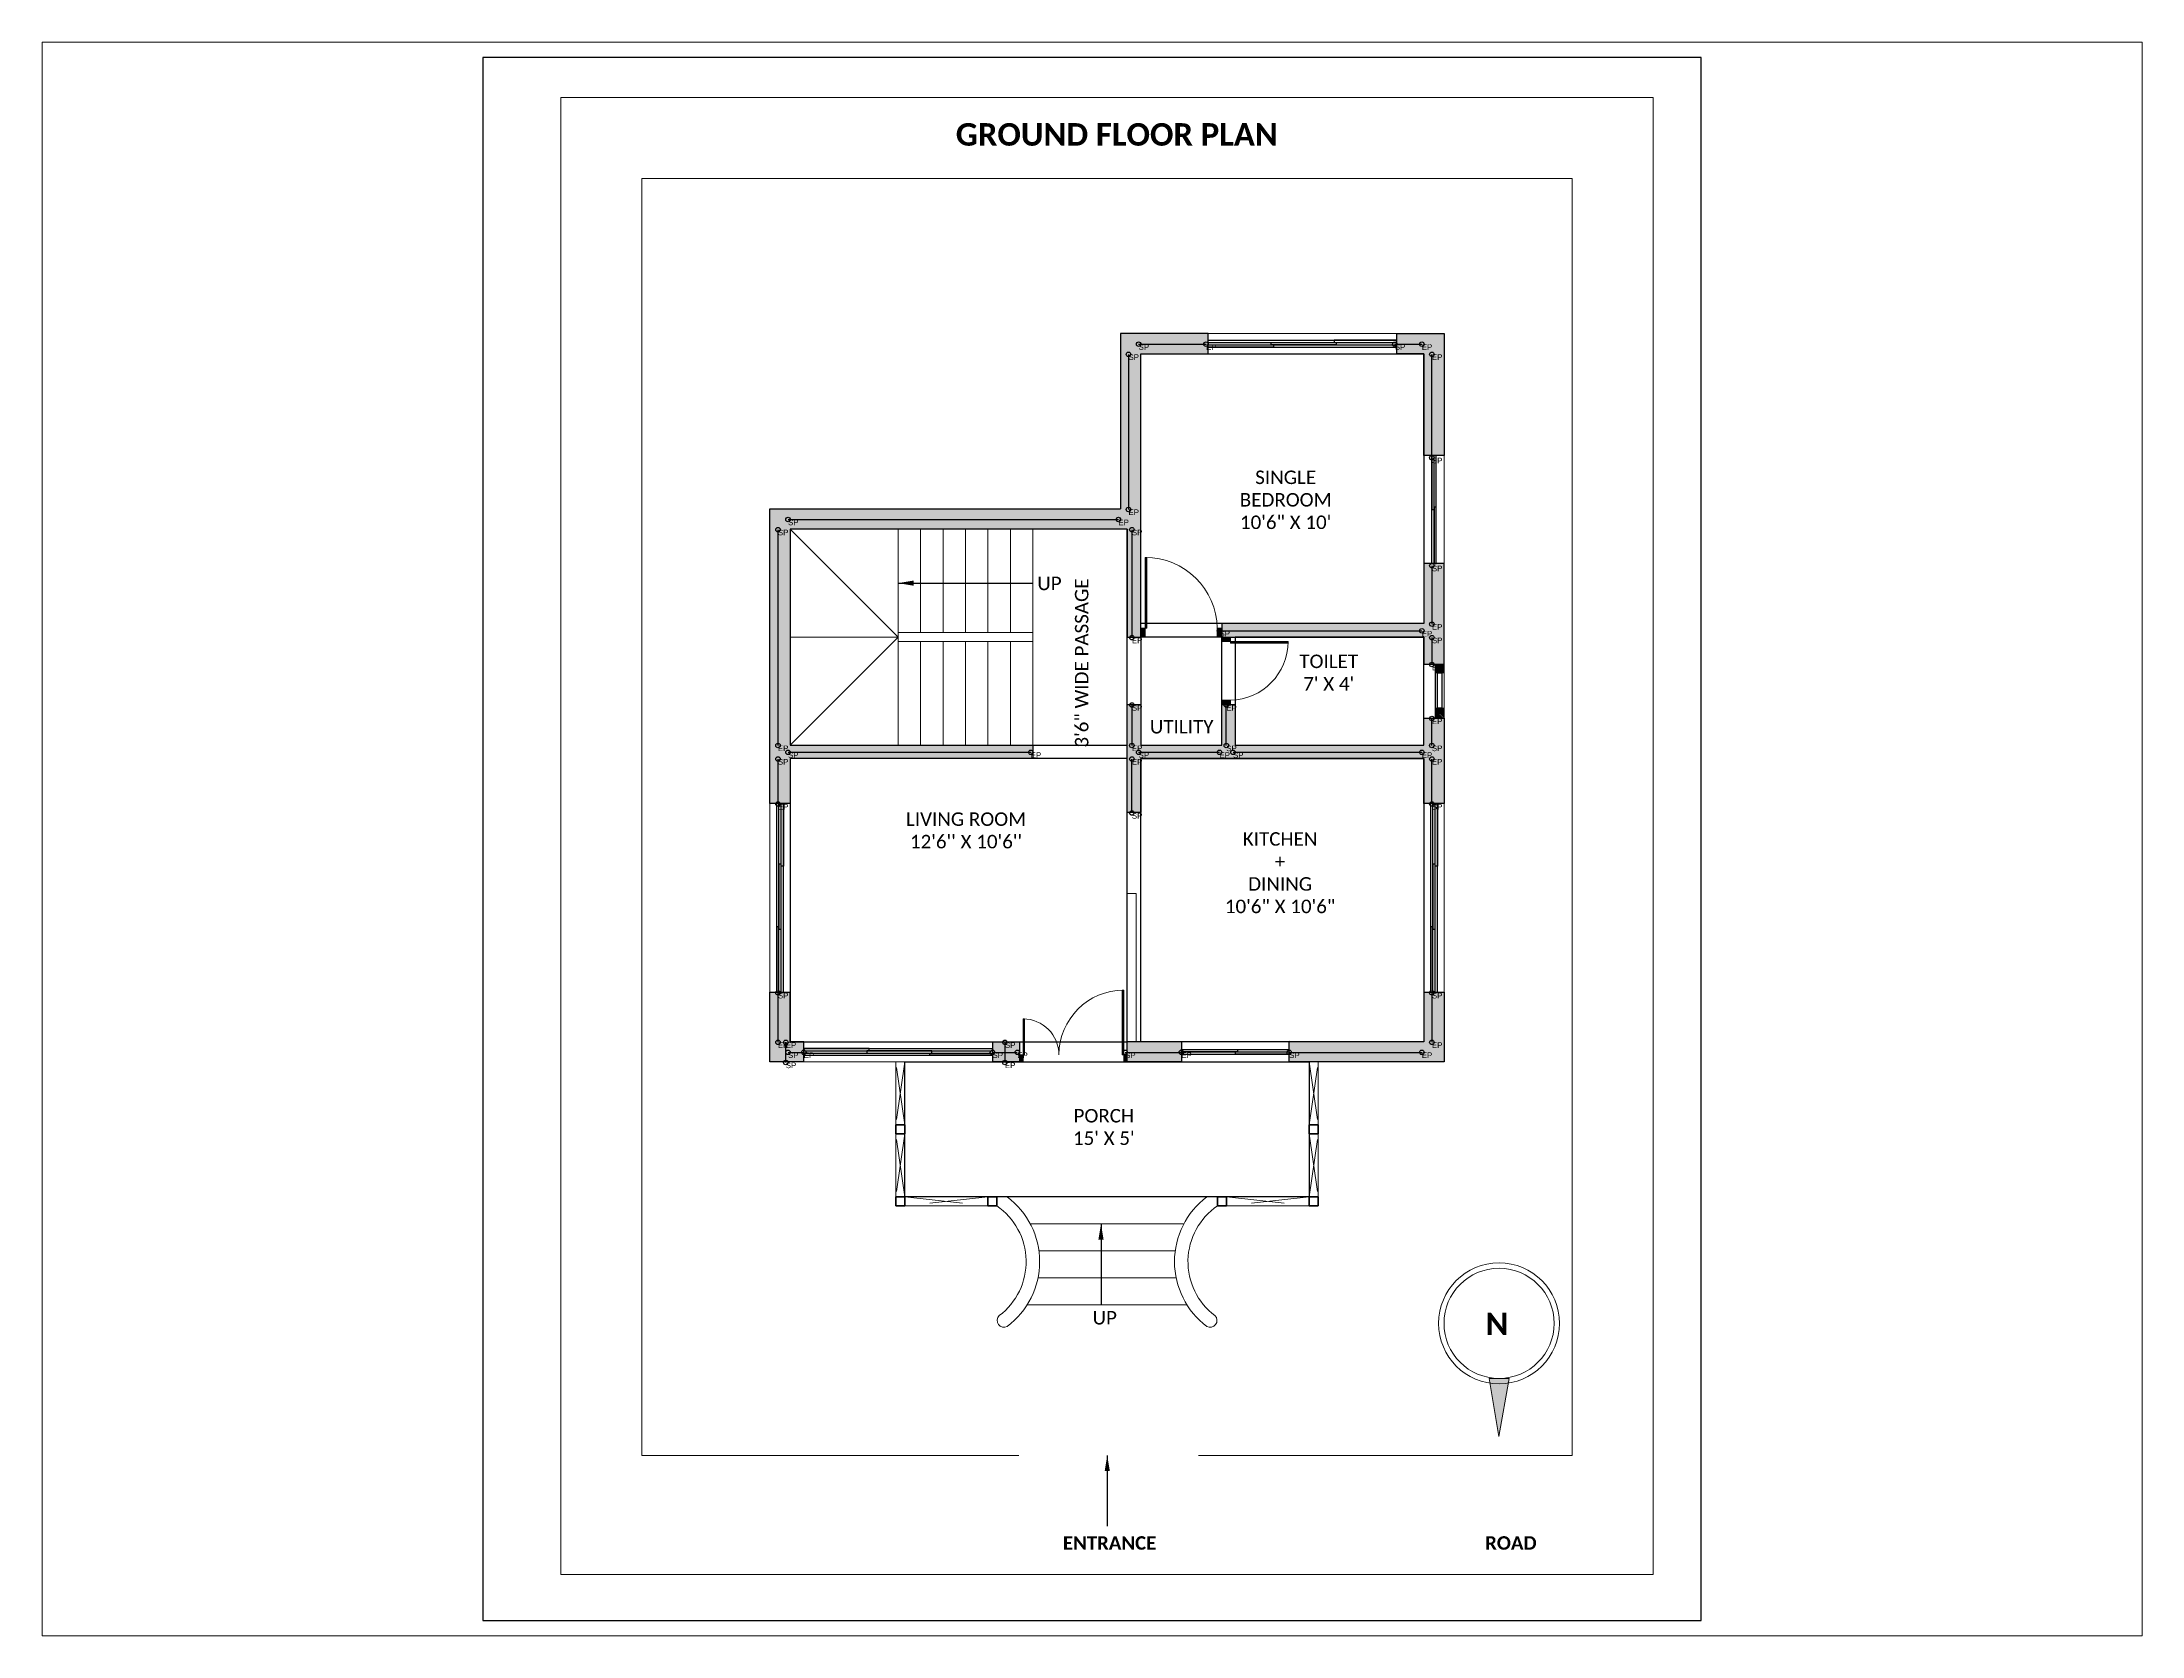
# Paper-space layout 'Layout1' of a CAD drawing. Header units: inches. Extents: x 26 to 231, y 20 to 176.
# The model-space entities are those that its viewports show. They can reach past a viewport. Long polylines and large blocks are cut down to what shows.
import ezdxf

# ---------------------------------------------------------------- set-up
doc = ezdxf.new("R2010")
doc.units = ezdxf.units.IN
doc.linetypes.add('HIDDEN', pattern=[9.525, 6.35, -3.175])
doc.linetypes.add('HIDDEN2', pattern=[0.1875, 0.125, -0.0625])
for name, color, linetype, lineweight in [('A-wall_Partheight', 2, 'Continuous', 20), ('A-window frame', 252, 'Continuous', 25), ('A_Door_flush and sliding door', 38, 'Continuous', 20), ('A_Glaze_window and louvers', 141, 'Continuous', 30), ('A_text', 7, 'Continuous', 25), ('A_wall_cut', 1, 'Continuous', 50), ('DIM PLAN', 8, 'Continuous', 18), ('H_Hatch', 8, 'Continuous', 9), ('L_vegetation_shrubs and groundcover', 3, 'Continuous', 13)]:
    doc.layers.add(name, color=color, linetype=linetype, lineweight=lineweight)
for name, color, linetype in [('A_hatch wall', 253, 'Continuous'), ('CenterLines', 7, 'Continuous'), ('PP-KITCHEN', 3, 'Continuous'), ('PP-OUTER', 50, 'Continuous'), ('PP-ROOM1', 3, 'Continuous'), ('PP-ROOM2', 3, 'Continuous'), ('PP-ROOM3', 3, 'Continuous'), ('PP-ROOM4', 3, 'Continuous'), ('PP-ROOM5', 3, 'Continuous'), ('PP-TOILET', 3, 'Continuous'), ('PP-Wall', 253, 'Continuous')]:
    doc.layers.add(name, color=color, linetype=linetype)
doc.styles.get("Standard").update_dxf_attribs({"font": 'arial.ttf'})
doc.dimstyles.new('ISO-25', dxfattribs={"dimtxt": 2.5, "dimasz": 2.5, "dimexe": 1.25, "dimexo": 0.625, "dimtad": 1, "dimcen": 2.5, "dimadec": 0, "dimazin": 0, "dimtfac": 1, "dimtmove": 0, "dimatfit": 3, "dimarcsym": 0})

# ---------------------------------------------------------------- blocks, each defined once
blk = doc.blocks.new('750 DOOR')
at = {"layer": 'H_Hatch', "linetype": 'Continuous'}
h = blk.add_hatch(dxfattribs=at)
h.set_pattern_fill('ANSI31', color=256)
h.set_pattern_definition([(45, (0, 0), (-0.08838834765, 0.08838834765), [])])
h.paths.add_polyline_path([(26104.12, -601.92), (26104.12, -599.95), (26100.18, -599.95), (26100.18, -601.92)])
h.paths.add_polyline_path([(26104.12, -602.63), (26129.7, -602.63, 0.005495), (26129.71, -602.06), (26129.71, -601.92), (26104.12, -601.92)])
h.paths.add_polyline_path([(26100.18, -627.98), (26100.18, -629.95), (26104.12, -629.95), (26104.12, -627.98)])
at = {"layer": 'A_Door_flush and sliding door', "linetype": 'Continuous'}
for points in [[(26104.12, -601.92), (26100.18, -601.92), (26100.18, -599.95), (26104.12, -599.95), (26104.12, -601.92)], [(26104.12, -629.95), (26100.18, -629.95), (26100.18, -627.98), (26104.12, -627.98), (26104.12, -629.95)]]:
    blk.add_lwpolyline(points, dxfattribs=at)
blk.add_lwpolyline([(26129.71, -601.92), (26104.12, -601.92), (26104.12, -602.63), (26129.71, -602.63)], close=True, dxfattribs=at)
at = {"layer": 'H_Hatch', "linetype": 'HIDDEN2', "ltscale": 50}
blk.add_arc((26103.71, -601.99), 26, 270.89674, 0.15129, dxfattribs=at)
blk = doc.blocks.new('A$C39926DF2')
at = {"layer": 'A_Door_flush and sliding door', "linetype": 'Continuous'}
for p, q in [((0, 34.6), (0, 36.57)), ((0, 36.57), (3.94, 36.57)), ((3.94, 34.6), (0, 34.6)), ((3.94, 36.57), (3.94, 34.6)), ((3.94, 33.89), (3.94, 34.6)), ((3.94, 34.6), (35.43, 34.6)), ((35.43, 33.89), (3.94, 33.89)), ((35.43, 34.6), (35.43, 33.89)), ((0, 0.57), (0, 2.54)), ((0, 2.54), (3.94, 2.54)), ((3.94, 0.57), (0, 0.57)), ((3.94, 2.54), (3.94, 0.57))]:
    blk.add_line(p, q, dxfattribs=at)
at = {"layer": 'H_Hatch', "linetype": 'Continuous'}
for p, q in [((0, 36.46), (1.86, 34.6)), ((0, 36.28), (1.68, 34.6)), ((0, 36.1), (1.5, 34.6)), ((0, 35.92), (1.33, 34.6)), ((0, 35.75), (1.15, 34.6)), ((0, 35.57), (0.97, 34.6)), ((0, 35.39), (0.8, 34.6)), ((0, 35.22), (0.62, 34.6)), ((0, 35.04), (0.44, 34.6)), ((0, 34.86), (0.27, 34.6)), ((0, 34.69), (0.09, 34.6)), ((0.07, 36.57), (2.03, 34.6)), ((0.24, 36.57), (2.21, 34.6)), ((0.42, 36.57), (2.39, 34.6)), ((0.6, 36.57), (2.56, 34.6)), ((0.77, 36.57), (2.74, 34.6)), ((0.95, 36.57), (2.92, 34.6)), ((1.13, 36.57), (3.09, 34.6)), ((1.3, 36.57), (3.27, 34.6)), ((1.48, 36.57), (3.45, 34.6)), ((1.66, 36.57), (3.62, 34.6)), ((1.83, 36.57), (3.8, 34.6)), ((2.01, 36.57), (3.94, 34.64)), ((2.19, 36.57), (3.94, 34.82)), ((2.36, 36.57), (3.94, 34.99)), ((2.54, 36.57), (3.94, 35.17)), ((2.72, 36.57), (3.94, 35.35)), ((2.89, 36.57), (3.94, 35.52)), ((3.07, 36.57), (3.94, 35.7)), ((3.25, 36.57), (3.94, 35.88)), ((3.42, 36.57), (3.94, 36.05)), ((3.6, 36.57), (3.94, 36.23)), ((3.78, 36.57), (3.94, 36.41)), ((3.94, 34.46), (4.51, 33.89)), ((3.94, 34.29), (4.33, 33.89)), ((3.94, 34.11), (4.16, 33.89)), ((3.94, 33.93), (3.98, 33.89)), ((3.98, 34.6), (4.69, 33.89)), ((4.15, 34.6), (4.86, 33.89)), ((4.33, 34.6), (5.04, 33.89)), ((4.51, 34.6), (5.22, 33.89)), ((4.69, 34.6), (5.39, 33.89)), ((4.86, 34.6), (5.57, 33.89)), ((5.04, 34.6), (5.75, 33.89)), ((5.22, 34.6), (5.92, 33.89)), ((5.39, 34.6), (6.1, 33.89)), ((5.57, 34.6), (6.28, 33.89)), ((5.75, 34.6), (6.45, 33.89)), ((5.92, 34.6), (6.63, 33.89)), ((6.1, 34.6), (6.81, 33.89)), ((6.28, 34.6), (6.98, 33.89)), ((6.45, 34.6), (7.16, 33.89)), ((6.63, 34.6), (7.34, 33.89)), ((6.81, 34.6), (7.52, 33.89)), ((6.98, 34.6), (7.69, 33.89)), ((7.16, 34.6), (7.87, 33.89)), ((7.34, 34.6), (8.05, 33.89)), ((7.51, 34.6), (8.22, 33.89)), ((7.69, 34.6), (8.4, 33.89)), ((7.87, 34.6), (8.58, 33.89)), ((8.04, 34.6), (8.75, 33.89)), ((8.22, 34.6), (8.93, 33.89)), ((8.4, 34.6), (9.11, 33.89)), ((8.57, 34.6), (9.28, 33.89)), ((8.75, 34.6), (9.46, 33.89)), ((8.93, 34.6), (9.64, 33.89)), ((9.1, 34.6), (9.81, 33.89)), ((9.28, 34.6), (9.99, 33.89)), ((9.46, 34.6), (10.17, 33.89)), ((9.64, 34.6), (10.34, 33.89)), ((9.81, 34.6), (10.52, 33.89)), ((9.99, 34.6), (10.7, 33.89)), ((10.17, 34.6), (10.87, 33.89)), ((10.34, 34.6), (11.05, 33.89)), ((10.52, 34.6), (11.23, 33.89)), ((10.7, 34.6), (11.4, 33.89)), ((10.87, 34.6), (11.58, 33.89)), ((11.05, 34.6), (11.76, 33.89)), ((11.23, 34.6), (11.93, 33.89)), ((11.4, 34.6), (12.11, 33.89)), ((11.58, 34.6), (12.29, 33.89)), ((11.76, 34.6), (12.47, 33.89)), ((11.93, 34.6), (12.64, 33.89)), ((12.11, 34.6), (12.82, 33.89)), ((12.29, 34.6), (13, 33.89)), ((12.46, 34.6), (13.17, 33.89)), ((12.64, 34.6), (13.35, 33.89)), ((12.82, 34.6), (13.53, 33.89)), ((12.99, 34.6), (13.7, 33.89)), ((13.17, 34.6), (13.88, 33.89)), ((13.35, 34.6), (14.06, 33.89)), ((13.52, 34.6), (14.23, 33.89)), ((13.7, 34.6), (14.41, 33.89)), ((13.88, 34.6), (14.59, 33.89)), ((14.05, 34.6), (14.76, 33.89)), ((14.23, 34.6), (14.94, 33.89)), ((14.41, 34.6), (15.12, 33.89)), ((14.58, 34.6), (15.29, 33.89)), ((14.76, 34.6), (15.47, 33.89)), ((14.94, 34.6), (15.65, 33.89)), ((15.12, 34.6), (15.82, 33.89)), ((15.29, 34.6), (16, 33.89)), ((15.47, 34.6), (16.18, 33.89)), ((15.65, 34.6), (16.35, 33.89)), ((15.82, 34.6), (16.53, 33.89)), ((16, 34.6), (16.71, 33.89)), ((16.18, 34.6), (16.88, 33.89)), ((16.35, 34.6), (17.06, 33.89)), ((16.53, 34.6), (17.24, 33.89)), ((16.71, 34.6), (17.41, 33.89)), ((16.88, 34.6), (17.59, 33.89)), ((17.06, 34.6), (17.77, 33.89)), ((17.24, 34.6), (17.95, 33.89)), ((17.41, 34.6), (18.12, 33.89)), ((17.59, 34.6), (18.3, 33.89)), ((17.77, 34.6), (18.48, 33.89)), ((17.94, 34.6), (18.65, 33.89)), ((18.12, 34.6), (18.83, 33.89)), ((18.3, 34.6), (19.01, 33.89)), ((18.47, 34.6), (19.18, 33.89)), ((18.65, 34.6), (19.36, 33.89)), ((18.83, 34.6), (19.54, 33.89)), ((19, 34.6), (19.71, 33.89)), ((19.18, 34.6), (19.89, 33.89)), ((19.36, 34.6), (20.07, 33.89)), ((19.53, 34.6), (20.24, 33.89)), ((19.71, 34.6), (20.42, 33.89)), ((19.89, 34.6), (20.6, 33.89)), ((20.06, 34.6), (20.77, 33.89)), ((20.24, 34.6), (20.95, 33.89)), ((20.42, 34.6), (21.13, 33.89)), ((20.6, 34.6), (21.3, 33.89)), ((20.77, 34.6), (21.48, 33.89)), ((20.95, 34.6), (21.66, 33.89)), ((21.13, 34.6), (21.83, 33.89)), ((21.3, 34.6), (22.01, 33.89)), ((21.48, 34.6), (22.19, 33.89)), ((21.66, 34.6), (22.36, 33.89)), ((21.83, 34.6), (22.54, 33.89)), ((22.01, 34.6), (22.72, 33.89)), ((22.19, 34.6), (22.89, 33.89)), ((22.36, 34.6), (23.07, 33.89)), ((22.54, 34.6), (23.25, 33.89)), ((22.72, 34.6), (23.43, 33.89)), ((22.89, 34.6), (23.6, 33.89)), ((23.07, 34.6), (23.78, 33.89)), ((23.25, 34.6), (23.96, 33.89)), ((23.42, 34.6), (24.13, 33.89)), ((23.6, 34.6), (24.31, 33.89)), ((23.78, 34.6), (24.49, 33.89)), ((23.95, 34.6), (24.66, 33.89)), ((24.13, 34.6), (24.84, 33.89)), ((24.31, 34.6), (25.02, 33.89)), ((24.48, 34.6), (25.19, 33.89)), ((24.66, 34.6), (25.37, 33.89)), ((24.84, 34.6), (25.55, 33.89)), ((25.01, 34.6), (25.72, 33.89)), ((25.19, 34.6), (25.9, 33.89)), ((25.37, 34.6), (26.08, 33.89)), ((25.54, 34.6), (26.25, 33.89)), ((25.72, 34.6), (26.43, 33.89)), ((25.9, 34.6), (26.61, 33.89)), ((26.08, 34.6), (26.78, 33.89)), ((26.25, 34.6), (26.96, 33.89)), ((26.43, 34.6), (27.14, 33.89)), ((26.61, 34.6), (27.31, 33.89)), ((26.78, 34.6), (27.49, 33.89)), ((26.96, 34.6), (27.67, 33.89)), ((27.14, 34.6), (27.84, 33.89)), ((27.31, 34.6), (28.02, 33.89)), ((27.49, 34.6), (28.2, 33.89)), ((27.67, 34.6), (28.37, 33.89)), ((27.84, 34.6), (28.55, 33.89)), ((28.02, 34.6), (28.73, 33.89)), ((28.2, 34.6), (28.91, 33.89)), ((28.37, 34.6), (29.08, 33.89)), ((28.55, 34.6), (29.26, 33.89)), ((28.73, 34.6), (29.44, 33.89)), ((28.9, 34.6), (29.61, 33.89)), ((29.08, 34.6), (29.79, 33.89)), ((29.26, 34.6), (29.97, 33.89)), ((29.43, 34.6), (30.14, 33.89)), ((29.61, 34.6), (30.32, 33.89)), ((29.79, 34.6), (30.5, 33.89)), ((29.96, 34.6), (30.67, 33.89)), ((30.14, 34.6), (30.85, 33.89)), ((30.32, 34.6), (31.03, 33.89)), ((30.49, 34.6), (31.2, 33.89)), ((30.67, 34.6), (31.38, 33.89)), ((30.85, 34.6), (31.56, 33.89)), ((31.03, 34.6), (31.73, 33.89)), ((31.2, 34.6), (31.91, 33.89)), ((31.38, 34.6), (32.09, 33.89)), ((31.56, 34.6), (32.26, 33.89)), ((31.73, 34.6), (32.44, 33.89)), ((31.91, 34.6), (32.62, 33.89)), ((32.09, 34.6), (32.79, 33.89)), ((32.26, 34.6), (32.97, 33.89)), ((32.44, 34.6), (33.15, 33.89)), ((32.62, 34.6), (33.32, 33.89)), ((32.79, 34.6), (33.5, 33.89)), ((32.97, 34.6), (33.68, 33.89)), ((33.15, 34.6), (33.86, 33.89)), ((33.32, 34.6), (34.03, 33.89)), ((33.5, 34.6), (34.21, 33.89)), ((33.68, 34.6), (34.39, 33.89)), ((33.85, 34.6), (34.56, 33.89)), ((34.03, 34.6), (34.74, 33.89)), ((34.21, 34.6), (34.92, 33.89)), ((34.38, 34.6), (35.09, 33.89)), ((34.56, 34.6), (35.27, 33.89)), ((34.74, 34.6), (35.43, 33.91)), ((34.91, 34.6), (35.44, 34.08)), ((35.09, 34.6), (35.45, 34.24)), ((35.27, 34.6), (35.44, 34.43)), ((0, 2.51), (1.95, 0.57)), ((0, 2.34), (1.77, 0.57)), ((0, 2.16), (1.59, 0.57)), ((0, 1.98), (1.42, 0.57)), ((0, 1.81), (1.24, 0.57)), ((0, 1.63), (1.06, 0.57)), ((0, 1.45), (0.89, 0.57)), ((0, 1.28), (0.71, 0.57)), ((0, 1.1), (0.53, 0.57)), ((0, 0.92), (0.36, 0.57)), ((0, 0.75), (0.18, 0.57)), ((0, 0.57), (0, 0.57)), ((0.16, 2.54), (2.12, 0.57)), ((0.33, 2.54), (2.3, 0.57)), ((0.51, 2.54), (2.48, 0.57)), ((0.69, 2.54), (2.65, 0.57)), ((0.86, 2.54), (2.83, 0.57)), ((1.04, 2.54), (3.01, 0.57)), ((1.22, 2.54), (3.18, 0.57)), ((1.39, 2.54), (3.36, 0.57)), ((1.57, 2.54), (3.54, 0.57)), ((1.75, 2.54), (3.72, 0.57)), ((1.92, 2.54), (3.89, 0.57)), ((2.1, 2.54), (3.94, 0.7)), ((2.28, 2.54), (3.94, 0.88)), ((2.45, 2.54), (3.94, 1.05)), ((2.63, 2.54), (3.94, 1.23)), ((2.81, 2.54), (3.94, 1.41)), ((2.98, 2.54), (3.94, 1.58)), ((3.16, 2.54), (3.94, 1.76)), ((3.34, 2.54), (3.94, 1.94)), ((3.51, 2.54), (3.94, 2.11)), ((3.69, 2.54), (3.94, 2.29)), ((3.87, 2.54), (3.94, 2.47))]:
    blk.add_line(p, q, dxfattribs=at)
at = {"layer": 'H_Hatch', "linetype": 'HIDDEN2', "ltscale": 50}
blk.add_arc((3.45, 34.52), 31.98, 270.87447, 0.1476, dxfattribs=at)
blk = doc.blocks.new('A$C4C475DD6')
at = {"layer": 'A-wall_Partheight', "linetype": 'Continuous'}
blk.add_lwpolyline([(0, 9), (48, 9), (48, 0), (0, 0)], close=True, dxfattribs=at)
at = {"layer": 'A-window frame', "ltscale": 10}
for p, q in [((48, 5.5), (0, 5.5)), ((48, 4.5), (0, 4.5)), ((48, 3.5), (0, 3.5))]:
    blk.add_line(p, q, dxfattribs=at)
at = {"layer": 'A_Glaze_window and louvers', "ltscale": 10}
for points in [[(0, 5.5), (24, 5.5), (24, 4.5), (0, 4.5)], [(23, 4.5), (48, 4.5), (48, 3.5), (23, 3.5)]]:
    blk.add_lwpolyline(points, close=True, dxfattribs=at)
blk = doc.blocks.new('A$C41C6701B')
at = {"layer": 'A-wall_Partheight', "linetype": 'Continuous'}
blk.add_lwpolyline([(9, 84), (9, 0), (0, 0), (0, 84)], close=True, dxfattribs=at)
at = {"layer": 'A-window frame', "linetype": 'Continuous'}
for p, q in [((3, 0), (3, 84)), ((4, 0), (4, 84)), ((5, 0), (5, 84)), ((6, 0), (6, 84))]:
    blk.add_line(p, q, dxfattribs=at)
at = {"layer": 'A_Glaze_window and louvers', "ltscale": 10}
for points in [[(5, 84), (6, 84), (6, 56), (5, 56)], [(5, 57), (4, 57), (4, 28), (5, 28)], [(4, 29), (3, 29), (3, 0), (4, 0)]]:
    blk.add_lwpolyline(points, close=True, dxfattribs=at)
blk = doc.blocks.new('A$C48944FFE')
at = {"layer": 'H_Hatch', "linetype": 'Continuous', "lineweight": 0, "ltscale": 0.13}
h = blk.add_hatch(dxfattribs=at)
h.set_pattern_fill('ANSI31', color=256, scale=100, angle=90, style=0)
h.set_pattern_definition([(45, (-20503.71083, -7094.74785), (0.345930612, -0.345930612), [])])
h.paths.add_polyline_path([(0, 20.09), (0.01, 24), (3.93, 24), (3.93, 20.09)])
h = blk.add_hatch(dxfattribs=at)
h.set_pattern_fill('ANSI31', color=256, scale=100, angle=90, style=0)
h.set_pattern_definition([(45, (-20503.71083, -7085.79786), (0.345930612, -0.345930612), [])])
h.paths.add_polyline_path([(0, 4.33), (0.01, 0), (3.93, 0), (3.93, 4.33)])
at = {"layer": 'A-wall_Partheight', "linetype": 'Continuous'}
blk.add_lwpolyline([(3.94, 24), (0.01, 24), (0.01, 0), (3.94, 0)], close=True, dxfattribs=at)
at = {"layer": 'A-wall_Partheight'}
for points in [[(0.01, 24), (0.01, 0), (9.01, 0), (9.01, 24)], [(0.01, 20.09), (0.01, 4.33), (3.92, 4.33), (3.92, 20.09)]]:
    blk.add_lwpolyline(points, close=True, dxfattribs=at)
at = {"layer": 'A-window frame', "linetype": 'Continuous', "lineweight": 20, "ltscale": 0.13}
blk.add_lwpolyline([(3.93, 20.09), (3.93, 24), (0.01, 24), (0, 20.09)], close=True, dxfattribs=at)
at = {"layer": 'A-window frame', "linetype": 'Continuous', "lineweight": 18, "ltscale": 0.13}
blk.add_lwpolyline([(3.93, 0), (3.93, 4.33), (0, 4.33), (0.01, 0)], close=True, dxfattribs=at)
at = {"layer": 'A-window frame', "linetype": 'Continuous', "lineweight": 18}
blk.add_lwpolyline([(3.92, 4.33), (0, 4.33), (0.01, 0), (3.93, 0)], close=True, dxfattribs=at)
at = {"layer": 'A_Glaze_window and louvers', "linetype": 'Continuous', "ltscale": 0.13}
blk.add_lwpolyline([(2.95, 4.33), (2.95, 20.09), (0.98, 20.09), (0.98, 4.33)], close=True, dxfattribs=at)
blk = doc.blocks.new('A$C02312FF7')
at = {"layer": 'A_Door_flush and sliding door'}
for p, q in [((45.68, 3.19), (45.68, 31.94)), ((46.4, 3.19), (46.4, 31.94)), ((1.6, 19.16), (1.6, 3.19)), ((2.32, 19.16), (2.32, 3.19)), ((0, 3.19), (1.6, 3.19)), ((0, 0), (0, 3.19)), ((1.6, 0), (0, 0)), ((1.6, 3.19), (1.6, 0)), ((46.4, 3.19), (48, 3.19)), ((46.4, 0), (46.4, 3.19)), ((48, 0), (46.4, 0)), ((48, 3.19), (48, 0))]:
    blk.add_line(p, q, dxfattribs=at)
at = {"layer": 'A_Door_flush and sliding door', "linetype": 'Continuous'}
for p, q in [((46.4, 31.93), (45.68, 31.93)), ((45.68, 31.93), (45.68, 3.19)), ((46.4, 3.19), (46.4, 31.93)), ((1.6, 3.19), (1.6, 19.16)), ((1.6, 19.16), (2.32, 19.16)), ((2.32, 19.16), (2.32, 3.19)), ((2.32, 3.19), (1.6, 3.19)), ((45.68, 3.19), (46.4, 3.19))]:
    blk.add_line(p, q, dxfattribs=at)
at = {"layer": 'H_Hatch', "linetype": 'Continuous'}
for p, q in [((45.68, 31.85), (45.77, 31.93)), ((45.68, 31.67), (45.94, 31.93)), ((45.68, 31.49), (46.12, 31.93)), ((45.68, 31.32), (46.3, 31.93)), ((45.68, 31.14), (46.4, 31.86)), ((45.68, 30.96), (46.4, 31.68)), ((45.68, 30.79), (46.4, 31.5)), ((45.68, 30.61), (46.4, 31.33)), ((45.68, 30.43), (46.4, 31.15)), ((45.68, 30.25), (46.4, 30.97)), ((45.68, 30.08), (46.4, 30.8)), ((45.68, 29.9), (46.4, 30.62)), ((45.68, 29.72), (46.4, 30.44)), ((45.68, 29.55), (46.4, 30.27)), ((45.68, 29.37), (46.4, 30.09)), ((45.68, 29.19), (46.4, 29.91)), ((45.68, 29.02), (46.4, 29.74)), ((45.68, 28.84), (46.4, 29.56)), ((45.68, 28.66), (46.4, 29.38)), ((45.68, 28.49), (46.4, 29.21)), ((45.68, 28.31), (46.4, 29.03)), ((45.68, 28.13), (46.4, 28.85)), ((45.68, 27.96), (46.4, 28.68)), ((45.68, 27.78), (46.4, 28.5)), ((45.68, 27.6), (46.4, 28.32)), ((45.68, 27.43), (46.4, 28.15)), ((1.6, 19.14), (1.62, 19.16)), ((1.6, 18.96), (1.79, 19.16)), ((1.6, 18.79), (1.97, 19.16)), ((1.6, 18.61), (2.14, 19.15)), ((1.6, 18.43), (2.31, 19.15)), ((1.6, 18.26), (2.32, 18.98)), ((1.6, 18.08), (2.32, 18.8)), ((45.68, 27.25), (46.4, 27.97)), ((45.68, 27.07), (46.4, 27.79)), ((45.68, 26.9), (46.4, 27.61)), ((45.68, 26.72), (46.4, 27.44)), ((45.68, 26.54), (46.4, 27.26)), ((45.68, 26.37), (46.4, 27.08)), ((45.68, 26.19), (46.4, 26.91)), ((45.68, 26.01), (46.4, 26.73)), ((45.68, 25.84), (46.4, 26.55)), ((45.68, 25.66), (46.4, 26.38)), ((45.68, 25.48), (46.4, 26.2)), ((45.68, 25.31), (46.4, 26.02)), ((45.68, 25.13), (46.4, 25.85)), ((45.68, 24.95), (46.4, 25.67)), ((45.68, 24.77), (46.4, 25.49)), ((45.68, 24.6), (46.4, 25.32)), ((45.68, 24.42), (46.4, 25.14)), ((45.68, 24.24), (46.4, 24.96)), ((45.68, 24.07), (46.4, 24.79)), ((45.68, 23.89), (46.4, 24.61)), ((45.68, 23.71), (46.4, 24.43)), ((45.68, 23.54), (46.4, 24.26)), ((45.68, 23.36), (46.4, 24.08)), ((45.68, 23.18), (46.4, 23.9)), ((45.68, 23.01), (46.4, 23.73)), ((45.68, 22.83), (46.4, 23.55)), ((45.68, 22.65), (46.4, 23.37)), ((45.68, 22.48), (46.4, 23.2)), ((45.68, 22.3), (46.4, 23.02)), ((45.68, 22.12), (46.4, 22.84)), ((45.68, 21.95), (46.4, 22.67)), ((45.68, 21.77), (46.4, 22.49)), ((45.68, 21.59), (46.4, 22.31)), ((45.68, 21.42), (46.4, 22.13)), ((45.68, 21.24), (46.4, 21.96)), ((45.68, 21.06), (46.4, 21.78)), ((45.68, 20.89), (46.4, 21.6)), ((45.68, 20.71), (46.4, 21.43)), ((45.68, 20.53), (46.4, 21.25)), ((45.68, 20.36), (46.4, 21.07)), ((45.68, 20.18), (46.4, 20.9)), ((45.68, 20), (46.4, 20.72)), ((45.68, 19.83), (46.4, 20.54)), ((45.68, 19.65), (46.4, 20.37)), ((45.68, 19.47), (46.4, 20.19)), ((45.68, 19.29), (46.4, 20.01)), ((45.68, 19.12), (46.4, 19.84)), ((45.68, 18.94), (46.4, 19.66)), ((45.68, 18.76), (46.4, 19.48)), ((45.68, 18.59), (46.4, 19.31)), ((45.68, 18.41), (46.4, 19.13)), ((45.68, 18.23), (46.4, 18.95)), ((45.68, 18.06), (46.4, 18.78)), ((1.6, 17.9), (2.32, 18.62)), ((1.6, 17.73), (2.32, 18.44)), ((1.6, 17.55), (2.32, 18.27)), ((1.6, 17.37), (2.32, 18.09)), ((1.6, 17.2), (2.32, 17.91)), ((1.6, 17.02), (2.32, 17.74)), ((1.6, 16.84), (2.32, 17.56)), ((1.6, 16.67), (2.32, 17.38)), ((1.6, 16.49), (2.32, 17.21)), ((1.6, 16.31), (2.32, 17.03)), ((1.6, 16.14), (2.32, 16.85)), ((1.6, 15.96), (2.32, 16.68)), ((1.6, 15.78), (2.32, 16.5)), ((1.6, 15.61), (2.32, 16.32)), ((1.6, 15.43), (2.32, 16.15)), ((1.6, 15.25), (2.32, 15.97)), ((1.6, 15.07), (2.32, 15.79)), ((1.6, 14.9), (2.32, 15.62)), ((1.6, 14.72), (2.32, 15.44)), ((1.6, 14.54), (2.32, 15.26)), ((1.6, 14.37), (2.32, 15.09)), ((1.6, 14.19), (2.32, 14.91)), ((1.6, 14.01), (2.32, 14.73)), ((1.6, 13.84), (2.32, 14.56)), ((1.6, 13.66), (2.32, 14.38)), ((1.6, 13.48), (2.32, 14.2)), ((1.6, 13.31), (2.32, 14.03)), ((1.6, 13.13), (2.32, 13.85)), ((1.6, 12.95), (2.32, 13.67)), ((1.6, 12.78), (2.32, 13.5)), ((1.6, 12.6), (2.32, 13.32)), ((1.6, 12.42), (2.32, 13.14)), ((1.6, 12.25), (2.32, 12.96)), ((1.6, 12.07), (2.32, 12.79)), ((1.6, 11.89), (2.32, 12.61)), ((1.6, 11.72), (2.32, 12.43)), ((1.6, 11.54), (2.32, 12.26)), ((1.6, 11.36), (2.32, 12.08)), ((1.6, 11.19), (2.32, 11.9)), ((1.6, 11.01), (2.32, 11.73)), ((1.6, 10.83), (2.32, 11.55)), ((1.6, 10.66), (2.32, 11.37)), ((1.6, 10.48), (2.32, 11.2)), ((1.6, 10.3), (2.32, 11.02)), ((1.6, 10.12), (2.32, 10.84)), ((1.6, 9.95), (2.32, 10.67)), ((1.6, 9.77), (2.32, 10.49)), ((1.6, 9.59), (2.32, 10.31)), ((1.6, 9.42), (2.32, 10.14)), ((1.6, 9.24), (2.32, 9.96)), ((1.6, 9.06), (2.32, 9.78)), ((1.6, 8.89), (2.32, 9.61)), ((1.6, 8.71), (2.32, 9.43)), ((45.68, 17.88), (46.4, 18.6)), ((45.68, 17.7), (46.4, 18.42)), ((45.68, 17.53), (46.4, 18.25)), ((45.68, 17.35), (46.4, 18.07)), ((45.68, 17.17), (46.4, 17.89)), ((45.68, 17), (46.4, 17.72)), ((45.68, 16.82), (46.4, 17.54)), ((45.68, 16.64), (46.4, 17.36)), ((45.68, 16.47), (46.4, 17.19)), ((45.68, 16.29), (46.4, 17.01)), ((45.68, 16.11), (46.4, 16.83)), ((45.68, 15.94), (46.4, 16.65)), ((45.68, 15.76), (46.4, 16.48)), ((45.68, 15.58), (46.4, 16.3)), ((45.68, 15.41), (46.4, 16.12)), ((45.68, 15.23), (46.4, 15.95)), ((45.68, 15.05), (46.4, 15.77)), ((45.68, 14.88), (46.4, 15.59)), ((45.68, 14.7), (46.4, 15.42)), ((45.68, 14.52), (46.4, 15.24)), ((45.68, 14.35), (46.4, 15.06)), ((45.68, 14.17), (46.4, 14.89)), ((45.68, 13.99), (46.4, 14.71)), ((45.68, 13.81), (46.4, 14.53)), ((45.68, 13.64), (46.4, 14.36)), ((45.68, 13.46), (46.4, 14.18)), ((45.68, 13.28), (46.4, 14)), ((45.68, 13.11), (46.4, 13.83)), ((45.68, 12.93), (46.4, 13.65)), ((45.68, 12.75), (46.4, 13.47)), ((45.68, 12.58), (46.4, 13.3)), ((45.68, 12.4), (46.4, 13.12)), ((45.68, 12.22), (46.4, 12.94)), ((45.68, 12.05), (46.4, 12.77)), ((45.68, 11.87), (46.4, 12.59)), ((45.68, 11.69), (46.4, 12.41)), ((45.68, 11.52), (46.4, 12.24)), ((45.68, 11.34), (46.4, 12.06)), ((45.68, 11.16), (46.4, 11.88)), ((45.68, 10.99), (46.4, 11.7)), ((45.68, 10.81), (46.4, 11.53)), ((45.68, 10.63), (46.4, 11.35)), ((45.68, 10.46), (46.4, 11.17)), ((45.68, 10.28), (46.4, 11)), ((45.68, 10.1), (46.4, 10.82)), ((45.68, 9.93), (46.4, 10.64)), ((45.68, 9.75), (46.4, 10.47)), ((45.68, 9.57), (46.4, 10.29)), ((45.68, 9.4), (46.4, 10.11)), ((45.68, 9.22), (46.4, 9.94)), ((45.68, 9.04), (46.4, 9.76)), ((45.68, 8.86), (46.4, 9.58)), ((45.68, 8.69), (46.4, 9.41)), ((0, 3.05), (0.15, 3.19)), ((0, 2.87), (0.32, 3.19)), ((0, 2.69), (0.5, 3.19)), ((0, 2.52), (0.68, 3.19)), ((0, 2.34), (0.85, 3.19)), ((0, 2.16), (1.03, 3.19)), ((0, 1.99), (1.21, 3.19)), ((0, 1.81), (1.38, 3.19)), ((0, 1.63), (1.56, 3.19)), ((0, 1.46), (1.6, 3.05)), ((0, 1.28), (1.6, 2.88)), ((0, 1.1), (1.6, 2.7)), ((0, 0.93), (1.6, 2.52)), ((0, 0.75), (1.6, 2.35)), ((0, 0.57), (1.6, 2.17)), ((0, 0.4), (1.6, 1.99)), ((0, 0.22), (1.6, 1.82)), ((0, 0.04), (1.6, 1.64)), ((0.13, 0), (1.6, 1.46)), ((0.31, 0), (1.6, 1.29)), ((0.49, 0), (1.6, 1.11)), ((0.66, 0), (1.6, 0.93)), ((0.84, 0), (1.6, 0.76)), ((1.02, 0), (1.6, 0.58)), ((1.19, 0), (1.6, 0.4)), ((1.37, 0), (1.6, 0.23)), ((1.55, 0), (1.6, 0.05)), ((1.6, 8.53), (2.32, 9.25)), ((1.6, 8.36), (2.32, 9.08)), ((1.6, 8.18), (2.32, 8.9)), ((1.6, 8), (2.32, 8.72)), ((1.6, 7.83), (2.32, 8.55)), ((1.6, 7.65), (2.32, 8.37)), ((1.6, 7.47), (2.32, 8.19)), ((1.6, 7.3), (2.32, 8.02)), ((1.6, 7.12), (2.32, 7.84)), ((1.6, 6.94), (2.32, 7.66)), ((1.6, 6.77), (2.32, 7.48)), ((1.6, 6.59), (2.32, 7.31)), ((1.6, 6.41), (2.32, 7.13)), ((1.6, 6.24), (2.32, 6.95)), ((1.6, 6.06), (2.32, 6.78)), ((1.6, 5.88), (2.32, 6.6)), ((1.6, 5.71), (2.32, 6.42)), ((1.6, 5.53), (2.32, 6.25)), ((1.6, 5.35), (2.32, 6.07)), ((1.6, 5.18), (2.32, 5.89)), ((1.6, 5), (2.32, 5.72)), ((1.6, 4.82), (2.32, 5.54)), ((1.6, 4.64), (2.32, 5.36)), ((1.6, 4.47), (2.32, 5.19)), ((1.6, 4.29), (2.32, 5.01)), ((1.6, 4.11), (2.32, 4.83)), ((1.6, 3.94), (2.32, 4.66)), ((1.6, 3.76), (2.32, 4.48)), ((1.6, 3.58), (2.32, 4.3)), ((1.6, 3.41), (2.32, 4.13)), ((1.6, 3.23), (2.32, 3.95)), ((1.74, 3.19), (2.32, 3.77)), ((1.91, 3.19), (2.32, 3.6)), ((2.09, 3.19), (2.32, 3.42)), ((2.27, 3.19), (2.32, 3.24)), ((45.68, 8.51), (46.4, 9.23)), ((45.68, 8.33), (46.4, 9.05)), ((45.68, 8.16), (46.4, 8.88)), ((45.68, 7.98), (46.4, 8.7)), ((45.68, 7.8), (46.4, 8.52)), ((45.68, 7.63), (46.4, 8.35)), ((45.68, 7.45), (46.4, 8.17)), ((45.68, 7.27), (46.4, 7.99)), ((45.68, 7.1), (46.4, 7.82)), ((45.68, 6.92), (46.4, 7.64)), ((45.68, 6.74), (46.4, 7.46)), ((45.68, 6.57), (46.4, 7.29)), ((45.68, 6.39), (46.4, 7.11)), ((45.68, 6.21), (46.4, 6.93)), ((45.68, 6.04), (46.4, 6.76)), ((45.68, 5.86), (46.4, 6.58)), ((45.68, 5.68), (46.4, 6.4)), ((45.68, 5.51), (46.4, 6.22)), ((45.68, 5.33), (46.4, 6.05)), ((45.68, 5.15), (46.4, 5.87)), ((45.68, 4.98), (46.4, 5.69)), ((45.68, 4.8), (46.4, 5.52)), ((45.68, 4.62), (46.4, 5.34)), ((45.68, 4.45), (46.4, 5.16)), ((45.68, 4.27), (46.4, 4.99)), ((45.68, 4.09), (46.4, 4.81)), ((45.68, 3.92), (46.4, 4.63)), ((45.68, 3.74), (46.4, 4.46)), ((45.68, 3.56), (46.4, 4.28)), ((45.68, 3.38), (46.4, 4.1)), ((45.68, 3.21), (46.4, 3.93)), ((45.85, 3.19), (46.4, 3.75)), ((46.02, 3.19), (46.4, 3.57)), ((46.2, 3.19), (46.4, 3.4)), ((46.38, 3.19), (46.4, 3.22)), ((46.4, 3.04), (46.55, 3.19)), ((46.4, 2.87), (46.73, 3.19)), ((46.4, 2.69), (46.91, 3.19)), ((46.4, 2.51), (47.08, 3.19)), ((46.4, 2.34), (47.26, 3.19)), ((46.4, 2.16), (47.44, 3.19)), ((46.4, 1.98), (47.61, 3.19)), ((46.4, 1.81), (47.79, 3.19)), ((46.4, 1.63), (47.97, 3.19)), ((46.4, 1.45), (48, 3.05)), ((46.4, 1.28), (48, 2.87)), ((46.4, 1.1), (48, 2.7)), ((46.4, 0.92), (48, 2.52)), ((46.4, 0.74), (48, 2.34)), ((46.4, 0.57), (48, 2.16)), ((46.4, 0.39), (48, 1.99)), ((46.4, 0.21), (48, 1.81)), ((46.4, 0.04), (48, 1.63)), ((46.54, 0), (48, 1.46)), ((46.72, 0), (48, 1.28)), ((46.9, 0), (48, 1.1)), ((47.07, 0), (48, 0.93)), ((47.25, 0), (48, 0.75)), ((47.43, 0), (48, 0.57)), ((47.6, 0), (48, 0.4)), ((47.78, 0), (48, 0.22)), ((47.96, 0), (48, 0.04))]:
    blk.add_line(p, q, dxfattribs=at)
at = {"layer": 'H_Hatch', "linetype": 'HIDDEN2', "ltscale": 50}
for centre, radius, start, end in [((46.39, 3.11), 28.82, 89.97305, 179.84247), ((1.6, 3.19), 15.97, 0, 90)]:
    blk.add_arc(centre, radius, start, end, dxfattribs=at)

msp = doc.modelspace()

# ---------------------------------------------------------------- hatches: boundary and pattern name
at = {"layer": 'A-wall_Partheight'}
h = msp.add_hatch(color=256, dxfattribs=at)
h.dxf.hatch_style = 1
h.paths.add_polyline_path([(664.83, 261.48), (655.92, 261.48), (658.85, 244.3, 0.027706), (661.83, 244.3)])
h.paths.add_polyline_path([(661.83, 244.3, -0.027706), (658.85, 244.3), (660.31, 235.67)])
at = {"layer": 'A_hatch wall'}
h = msp.add_hatch(color=250, dxfattribs=at)
h.dxf.hatch_style = 1
h.paths.add_polyline_path([(500.95, 717.23), (530.95, 717.23), (530.95, 726.23), (491.95, 726.23), (491.95, 648.23), (443.95, 648.23), (335.95, 648.23), (335.95, 517.28), (344.95, 517.28), (344.95, 537.23), (452.95, 537.23), (452.95, 543.23), (344.95, 543.23), (344.95, 639.23), (443.95, 639.23), (494.95, 639.23), (494.95, 591.23), (500.95, 591.23)])
h.paths.add_polyline_path([(635.95, 726.23), (614.95, 726.23), (614.95, 717.23), (626.95, 717.23), (626.95, 671.96), (635.95, 671.96)])
h.paths.add_polyline_path([(635.95, 623.96), (626.95, 623.96), (626.95, 597.23), (536.95, 597.23), (536.95, 591.23), (626.95, 591.23), (626.95, 579.23), (635.95, 579.23)])
h.paths.add_polyline_path([(635.95, 555.23), (626.95, 555.23), (626.95, 543.23), (542.95, 543.23), (542.95, 561.23), (536.95, 561.23), (536.95, 543.23), (500.95, 543.23), (500.95, 561.23), (494.95, 561.23), (494.95, 537.23), (494.95, 513.23), (500.95, 513.23), (500.95, 537.23), (626.95, 537.23), (626.95, 517.28), (635.95, 517.28)])
h.paths.add_polyline_path([(635.95, 433.28), (626.95, 433.28), (626.95, 411.23), (596.95, 411.23), (567.04, 411.3), (567.04, 402.23), (596.95, 402.23), (635.95, 402.23)])
h.paths.add_polyline_path([(344.95, 433.28), (335.95, 433.28), (335.95, 402.23), (351.04, 402.23), (351.04, 411.23), (344.95, 411.23)])
h.paths.add_polyline_path([(519.04, 411.23), (494.95, 411.23), (494.95, 411.23), (494.95, 402.23), (500.95, 402.23), (519.04, 402.23)])
h.paths.add_polyline_path([(446.95, 411.23), (435.04, 411.23), (435.04, 402.23), (446.95, 402.23)])

# ---------------------------------------------------------------- linework, layer by layer
at = {"layer": 'A-wall_Partheight', "ltscale": 10}
for p, q in [((402.95, 593.23), (402.95, 639.23)), ((412.95, 593.23), (412.95, 639.23)), ((422.95, 593.23), (422.95, 639.23)), ((432.95, 593.23), (432.95, 639.23)), ((442.95, 593.23), (442.95, 639.23)), ((452.95, 593.23), (452.95, 639.23)), ((452.95, 589.23), (452.95, 593.23)), ((494.95, 477.23), (498.95, 477.23)), ((494.95, 411.23), (494.95, 477.23)), ((498.95, 411.23), (498.95, 477.23)), ((391.95, 402.23), (391.95, 374.23)), ((395.95, 402.23), (395.95, 374.23)), ((575.95, 402.23), (575.95, 374.23)), ((579.95, 402.23), (579.95, 374.23)), ((391.95, 370.23), (391.95, 342.23)), ((395.95, 370.23), (395.95, 342.23)), ((575.95, 370.23), (575.95, 342.23)), ((579.95, 370.23), (579.95, 342.23)), ((391.95, 338.23), (391.95, 338.23)), ((395.95, 342.23), (432.83, 342.23)), ((395.95, 338.23), (432.83, 338.23)), ((436.83, 342.23), (441.55, 342.23)), ((530.35, 342.23), (535.07, 342.23)), ((539.07, 342.23), (575.95, 342.23)), ((539.07, 338.23), (575.95, 338.23)), ((451.79, 330.23), (520.11, 330.23)), ((455.63, 318.23), (516.27, 318.23)), ((455.22, 306.23), (516.68, 306.23)), ((450.4, 294.23), (521.5, 294.23))]:
    msp.add_line(p, q, dxfattribs=at)
at = {"layer": 'A-wall_Partheight'}
for p, q in [((664.83, 261.48), (655.92, 261.48)), ((655.92, 261.48), (660.31, 235.67)), ((660.31, 235.67), (664.83, 261.48))]:
    msp.add_line(p, q, dxfattribs=at)
at = {"layer": 'A-wall_Partheight', "ltscale": 10}
for points in [[(392.95, 591.23), (344.95, 639.23)], [(392.95, 639.23), (392.95, 589.23)], [(392.95, 591.23), (344.95, 591.23)], [(452.95, 593.23), (392.95, 593.23)], [(452.95, 589.23), (392.95, 589.23)]]:
    msp.add_lwpolyline(points, dxfattribs=at)
at = {"layer": 'A-wall_Partheight'}
for radius in [26.9, 24.5]:
    msp.add_circle((660.38, 285.98), radius, dxfattribs=at)
at = {"layer": 'A-wall_Partheight', "ltscale": 10}
for centre, radius, start, end in [((419.95, 313.43), 30, 306.8699, 55.75783), ((419.95, 313.43), 36, 306.8699, 53.1301), ((551.95, 313.43), 36, 126.8699, 233.1301), ((551.95, 313.43), 30, 124.24217, 233.1301), ((440.04, 287.25), 3.02, 133.81117, 299.92862), ((531.86, 287.25), 3.02, 240.07138, 46.18883)]:
    msp.add_arc(centre, radius, start, end, dxfattribs=at)
at = {"layer": 'A_wall_cut'}
for points in [[(391.95, 370.23), (395.95, 370.23), (395.95, 374.23), (391.95, 374.23)], [(579.95, 370.23), (575.95, 370.23), (575.95, 374.23), (579.95, 374.23)], [(391.95, 338.23), (395.95, 338.23), (395.95, 342.23), (391.95, 342.23)], [(432.83, 338.23), (436.83, 338.23), (436.83, 342.23), (432.83, 342.23)], [(539.07, 338.23), (535.07, 338.23), (535.07, 342.23), (539.07, 342.23)], [(579.95, 338.23), (575.95, 338.23), (575.95, 342.23), (579.95, 342.23)]]:
    msp.add_lwpolyline(points, close=True, dxfattribs=at)
at = {"layer": 'CenterLines'}
for p, q in [((500, 721.5), (530, 721.5)), ((614, 721.5), (626, 721.5)), ((495.5, 717), (495.5, 648)), ((630.5, 671), (630.5, 717)), ((339.5, 639), (339.5, 543)), ((344, 643.5), (491, 643.5)), ((497, 639), (497, 591)), ((630.5, 623), (630.5, 597)), ((536, 594), (626, 594)), ((630.5, 591), (630.5, 579)), ((497, 561), (497, 543)), ((539, 543), (539, 561)), ((630.5, 543), (630.5, 555)), ((339.5, 537), (339.5, 517)), ((344, 540), (452, 540)), ((497, 513), (497, 537)), ((500, 540), (536, 540)), ((542, 540), (626, 540)), ((630.5, 517), (630.5, 537)), ((339.5, 433), (339.5, 411)), ((630.5, 433), (630.5, 411)), ((343, 402), (343, 411)), ((344, 406.5), (351, 406.5)), ((435, 406.5), (446, 406.5)), ((440.5, 411), (440.5, 402)), ((494, 406.5), (519, 406.5)), ((567, 406.5), (626, 406.5))]:
    msp.add_line(p, q, dxfattribs=at)
at = {"layer": 'debug', "color": 2}
for centre in [(500, 721.5), (530, 721.5), (614, 721.5), (626, 721.5), (495.5, 717), (630.5, 717), (630.5, 671), (495.5, 648), (339.5, 639), (344, 643.5), (491, 643.5), (497, 639), (630.5, 623), (497, 591), (536, 594), (626, 594), (630.5, 597), (630.5, 591), (630.5, 579), (497, 561), (539, 561), (630.5, 555), (339.5, 543), (497, 543), (539, 543), (630.5, 543), (339.5, 537), (344, 540), (452, 540), (497, 537), (500, 540), (536, 540), (542, 540), (626, 540), (630.5, 537), (339.5, 517), (497, 513), (630.5, 517), (339.5, 433), (630.5, 433), (339.5, 411), (343, 411), (440.5, 411), (630.5, 411), (343, 402), (344, 406.5), (351, 406.5), (435, 406.5), (440.5, 402), (446, 406.5), (494, 406.5), (519, 406.5), (567, 406.5), (626, 406.5)]:
    msp.add_circle(centre, 1, dxfattribs=at)
at = {"layer": 'DIM PLAN'}
msp.add_lwpolyline([(526.65, 227.23), (692.95, 227.23), (692.95, 795.23), (278.95, 795.23), (278.95, 227.23), (446.65, 227.23)], dxfattribs=at)
at = {"layer": 'H_Hatch', "linetype": 'HIDDEN'}
for p, q in [((392.95, 543.23), (392.95, 589.23)), ((402.95, 543.23), (402.95, 589.23)), ((412.95, 543.23), (412.95, 589.23)), ((422.95, 543.23), (422.95, 589.23)), ((432.95, 543.23), (432.95, 589.23)), ((442.95, 543.23), (442.95, 589.23)), ((452.95, 543.23), (452.95, 589.23))]:
    msp.add_line(p, q, dxfattribs=at)
at = {"layer": 'H_Hatch', "linetype": 'HIDDEN2', "ltscale": 10}
for p, q in [((395.95, 374.23), (391.95, 402.23)), ((395.95, 402.23), (391.95, 374.23)), ((575.95, 402.23), (579.95, 374.23)), ((575.95, 374.23), (579.95, 402.23)), ((395.95, 342.23), (391.95, 370.23)), ((395.95, 370.23), (391.95, 342.23)), ((575.95, 370.23), (579.95, 342.23)), ((575.95, 342.23), (579.95, 370.23)), ((395.95, 342.23), (432.83, 338.23)), ((432.83, 342.23), (395.95, 338.23)), ((575.95, 342.23), (539.07, 338.23)), ((539.07, 342.23), (575.95, 338.23))]:
    msp.add_line(p, q, dxfattribs=at)
at = {"layer": 'H_Hatch', "linetype": 'HIDDEN'}
msp.add_lwpolyline([(392.95, 591.23), (344.95, 543.23)], dxfattribs=at)
at = {"layer": 'L_vegetation_shrubs and groundcover', "ltscale": 10}
msp.add_lwpolyline([(242.95, 174.23), (728.95, 174.23), (728.95, 831.23), (242.95, 831.23)], close=True, dxfattribs=at)
at = {"layer": 'PP-KITCHEN'}
msp.add_lwpolyline([(626.95, 411.23), (500.95, 411.23), (500.95, 537.23), (626.95, 537.23)], close=True, dxfattribs=at)
at = {"layer": 'PP-OUTER'}
msp.add_lwpolyline([(750.33, 848.97), (208.18, 848.97), (208.18, 153.86), (750.33, 153.86)], close=True, dxfattribs=at)
at = {"layer": 'PP-ROOM1'}
msp.add_lwpolyline([(626.95, 597.23), (500.95, 597.23), (500.95, 717.23), (626.95, 717.23)], close=True, dxfattribs=at)
at = {"layer": 'PP-ROOM2'}
msp.add_lwpolyline([(344.95, 543.23), (494.95, 543.23), (494.95, 639.23), (344.95, 639.23)], close=True, dxfattribs=at)
at = {"layer": 'PP-ROOM3'}
msp.add_lwpolyline([(500.95, 543.23), (536.95, 543.23), (536.95, 591.23), (500.95, 591.23)], close=True, dxfattribs=at)
at = {"layer": 'PP-ROOM4'}
msp.add_lwpolyline([(344.95, 411.23), (494.95, 411.23), (494.95, 537.23), (344.95, 537.23)], close=True, dxfattribs=at)
at = {"layer": 'PP-ROOM5'}
msp.add_lwpolyline([(575.95, 342.23), (395.95, 342.23), (395.95, 402.23), (575.95, 402.23)], close=True, dxfattribs=at)
at = {"layer": 'PP-TOILET'}
msp.add_lwpolyline([(542.95, 543.23), (626.95, 543.23), (626.95, 591.23), (542.95, 591.23)], close=True, dxfattribs=at)
at = {"layer": 'PP-Wall', "ltscale": 10}
for p, q in [((491.95, 726.23), (491.95, 648.23)), ((530.95, 726.23), (491.95, 726.23)), ((530.95, 717.23), (530.95, 726.23)), ((614.95, 717.23), (614.95, 726.23)), ((614.95, 726.23), (635.95, 726.23)), ((635.95, 726.23), (635.95, 671.96)), ((500.95, 591.23), (500.95, 717.23)), ((500.95, 717.23), (530.95, 717.23)), ((626.95, 717.23), (614.95, 717.23)), ((626.95, 671.96), (626.95, 717.23)), ((635.95, 671.96), (626.95, 671.96)), ((335.95, 517.28), (335.95, 648.23)), ((335.95, 648.23), (491.95, 648.23)), ((494.95, 639.23), (344.95, 639.23)), ((344.95, 639.23), (344.95, 543.23)), ((494.95, 639.23), (494.95, 591.23)), ((635.95, 623.96), (626.95, 623.96)), ((626.95, 623.96), (626.95, 597.23)), ((635.95, 579.23), (635.95, 623.96)), ((494.95, 591.23), (500.95, 591.23)), ((626.95, 597.23), (536.95, 597.23)), ((536.95, 597.23), (536.95, 591.23)), ((536.95, 591.23), (626.95, 591.23)), ((626.95, 591.23), (626.95, 579.23)), ((626.95, 579.23), (635.95, 579.23)), ((494.95, 537.23), (494.95, 561.23)), ((494.95, 561.23), (500.95, 561.23)), ((500.95, 561.23), (500.95, 543.23)), ((536.95, 543.23), (536.95, 561.23)), ((536.95, 561.23), (542.95, 561.23)), ((542.95, 561.23), (542.95, 543.23)), ((626.95, 543.23), (626.95, 555.23)), ((626.95, 555.23), (635.95, 555.23)), ((635.95, 555.23), (635.95, 517.28)), ((344.95, 543.23), (452.95, 543.23)), ((452.95, 543.23), (452.95, 537.23)), ((500.95, 543.23), (536.95, 543.23)), ((542.95, 543.23), (626.95, 543.23)), ((344.95, 537.23), (344.95, 517.28)), ((452.95, 537.23), (344.95, 537.23)), ((494.95, 513.23), (494.95, 537.23)), ((626.95, 537.23), (500.95, 537.23)), ((500.95, 537.23), (500.95, 513.23)), ((626.95, 517.28), (626.95, 537.23)), ((344.95, 517.28), (335.95, 517.28)), ((635.95, 517.28), (626.95, 517.28)), ((500.95, 513.23), (494.95, 513.23)), ((335.95, 433.28), (344.95, 433.28)), ((335.95, 402.23), (335.95, 433.28)), ((344.95, 411.23), (344.95, 433.28)), ((626.95, 433.28), (635.95, 433.28)), ((626.95, 433.28), (626.95, 411.16)), ((635.95, 433.28), (635.95, 402.23)), ((351.04, 411.23), (344.95, 411.23)), ((351.04, 402.23), (351.04, 411.23)), ((435.04, 411.23), (446.95, 411.23)), ((435.04, 411.23), (435.04, 402.23)), ((446.95, 411.23), (446.95, 402.23)), ((494.95, 402.23), (494.95, 411.23)), ((519.04, 411.23), (494.95, 411.23)), ((494.95, 402.23), (494.95, 411.23)), ((519.04, 411.23), (519.04, 402.23)), ((626.95, 411.16), (567.04, 411.3)), ((567.04, 402.23), (567.04, 411.23)), ((351.04, 402.23), (335.95, 402.23)), ((446.95, 402.23), (435.04, 402.23)), ((519.04, 402.23), (494.95, 402.23)), ((635.95, 402.23), (567.04, 402.23))]:
    msp.add_line(p, q, dxfattribs=at)

# ---------------------------------------------------------------- block references
at = {"layer": 'A-wall_Partheight', "linetype": 'Continuous', "rotation": 180}
msp.add_blockref('A$C4C475DD6', (567.04, 411.23), dxfattribs=at)
at = {"layer": 'A_Door_flush and sliding door', "ltscale": 10, "rotation": 90.00000000000006}
msp.add_blockref('A$C39926DF2', (537.52, 591.23), dxfattribs=at)
at = {"layer": 'A_Door_flush and sliding door'}
msp.add_blockref('750 DOOR', (-25563.23, 1191.18), dxfattribs=at)
at = {"layer": 'A_Door_flush and sliding door', "ltscale": 10}
msp.add_blockref('A$C02312FF7', (446.95, 402.23), dxfattribs=at)
at = {"layer": 'A_Glaze_window and louvers', "linetype": 'Continuous', "xscale": -1}
for name, p, rotation in [('A$C41C6701B', (530.95, 717.23), 270.0000000000926), ('A$C4C475DD6', (635.95, 671.96), 89.99999999999991)]:
    msp.add_blockref(name, p, dxfattribs=dict(at, rotation=rotation))
at = {"layer": 'A_Glaze_window and louvers', "xscale": -1}
msp.add_blockref('A$C48944FFE', (635.96, 555.23), dxfattribs=at)
at = {"layer": 'A_Glaze_window and louvers', "linetype": 'Continuous'}
for p in [(335.95, 433.28), (626.95, 433.28)]:
    msp.add_blockref('A$C41C6701B', p, dxfattribs=at)
at = {"layer": 'A_Glaze_window and louvers', "linetype": 'Continuous', "rotation": 270}
msp.add_blockref('A$C41C6701B', (351.04, 411.23), dxfattribs=at)

# ---------------------------------------------------------------- texts
at = {"layer": 'A_text', "linetype": 'Continuous'}
for s, width, heights, insert, char_height, attachment_point in [('{\\fCalibri|b1|i0|c0|p34;GROUND FLOOR PLAN }', 361.3909, [0], (561.88, 819.83), 10, 3), ('\\pxqc;{\\fCalibri|b0|i0|c0|p34;SINGLE\\PBEDROOM\\P10\'6" X 10\'}', 70.264, [0], (530.28, 665.3), 6, 1), ('\\pxqc;{\\fCalibri|b0|i0|c0|p34;UP}', 32.8255, [6.21], (443.91, 618.12), 6, 1), ("\\pxqc;{\\fCalibri|b0|i0|c0|p34;TOILET\\P7' X 4'}", 32.8255, [0], (568.16, 583.44), 6, 1), ('\\pxqc;{\\fCalibri|b0|i0|c0|p34;UTILITY}', 32.8255, [0], (502.74, 554.37), 6, 1), ("\\pxqc;{\\fCalibri|b0|i0|c0|p34;LIVING ROOM\\P12'6'' X 10'6''}", 67.7141, [0], (389.35, 513.26), 6, 1), ('\\pxqc;{\\fCalibri|b0|i0|c0|p34;KITCHEN \\P+\\PDINING\\P10\'6" X 10\'6"}', 57.9853, [0], (533.95, 504.44), 6, 1), ("\\pxqc;{\\fCalibri|b0|i0|c0|p34;PORCH\\P15' X 5'}", 32.8255, [0], (468.09, 381.33), 6, 1), ('{\\fCalibri|b1|i0|c0|p34;N}', 15.4789, [0], (664.55, 290.73), 10, 3)]:
    msp.add_mtext_dynamic_manual_height_columns(s, width=width, gutter_width=1, heights=heights, dxfattribs=dict(at, insert=insert, char_height=char_height, attachment_point=attachment_point))
at = {"layer": 'A_text', "linetype": 'Continuous', "char_height": 6}
for s, width, insert, attachment_point, rotation in [('{\\fCalibri|b0|i0|c0|p34;3\'6" WIDE PASSAGE}', 114.8261, (471.65, 542.08), 1, 90), ('\\pxqc;{\\fCalibri|b1|i0|c0|p34;ENTRANCE}', 4173.5521, (2573.86, 185.23), 9, 360), ('\\pxqc;{\\fCalibri|b1|i0|c0|p34;ROAD}', 4173.5521, (2752.42, 185.23), 9, 360)]:
    msp.add_mtext_dynamic_manual_height_columns(s, width=width, gutter_width=1, heights=[0], dxfattribs=dict(at, insert=insert, attachment_point=attachment_point, rotation=rotation))
at = {"layer": 'A_text', "insert": (479.49, 291.47), "char_height": 6, "attachment_point": 1}
msp.add_mtext_dynamic_manual_height_columns('{\\fCalibri|b0|i0|c0|p34;UP}', width=15.72, gutter_width=12.5, heights=[0], dxfattribs=at)
at = {"layer": 'debug', "char_height": 2.5, "attachment_point": 1}
for s, insert in [('SP', (500, 721.5)), ('EP', (530, 721.5)), ('SP', (614, 721.5)), ('EP', (626, 721.5)), ('SP', (495.5, 717)), ('EP', (630.5, 717)), ('SP', (630.5, 671)), ('EP', (495.5, 648)), ('SP', (339.5, 639)), ('SP', (344, 643.5)), ('EP', (491, 643.5)), ('SP', (497, 639)), ('SP', (630.5, 623)), ('EP', (497, 591)), ('SP', (536, 594)), ('EP', (626, 594)), ('SP', (630.5, 591)), ('EP', (630.5, 597)), ('EP', (630.5, 579)), ('SP', (497, 561)), ('EP', (539, 561)), ('EP', (630.5, 555)), ('EP', (339.5, 543)), ('EP', (497, 543)), ('SP', (539, 543)), ('SP', (630.5, 543)), ('SP', (339.5, 537)), ('SP', (344, 540)), ('EP', (452, 540)), ('EP', (497, 537)), ('SP', (500, 540)), ('EP', (536, 540)), ('SP', (542, 540)), ('EP', (626, 540)), ('EP', (630.5, 537)), ('EP', (339.5, 517)), ('SP', (630.5, 517)), ('SP', (497, 513)), ('SP', (339.5, 433)), ('SP', (630.5, 433)), ('EP', (339.5, 411)), ('SP', (343, 402)), ('EP', (343, 411)), ('SP', (344, 406.5)), ('EP', (351, 406.5)), ('SP', (435, 406.5)), ('SP', (440.5, 411)), ('EP', (440.5, 402)), ('EP', (446, 406.5)), ('SP', (494, 406.5)), ('EP', (519, 406.5)), ('SP', (567, 406.5)), ('EP', (626, 406.5)), ('EP', (630.5, 411))]:
    msp.add_mtext(s, dxfattribs=dict(at, insert=insert))

# ---------------------------------------------------------------- leaders
at = {"layer": 'A-wall_Partheight'}
for points in [[(392.95, 615.23), (452.95, 615.23)], [(483.26, 330.23), (483.26, 294.23)], [(486.04, 227.23), (486.04, 195.74)]]:
    msp.add_leader(points, dimstyle='ISO-25', override={"dimasz": 7, "dimtad": 0}, dxfattribs=at)

psp = doc.layouts.get("Layout1")

# ---------------------------------------------------------------- viewports
at = {"layer": 'PP-Wall'}
psp.add_viewport(center=(128.5, 97.5), size=(205.6, 156), view_center_point=(479.25, 501.42), view_height=709.0057, dxfattribs=at)

doc.saveas('drawing.dxf')
